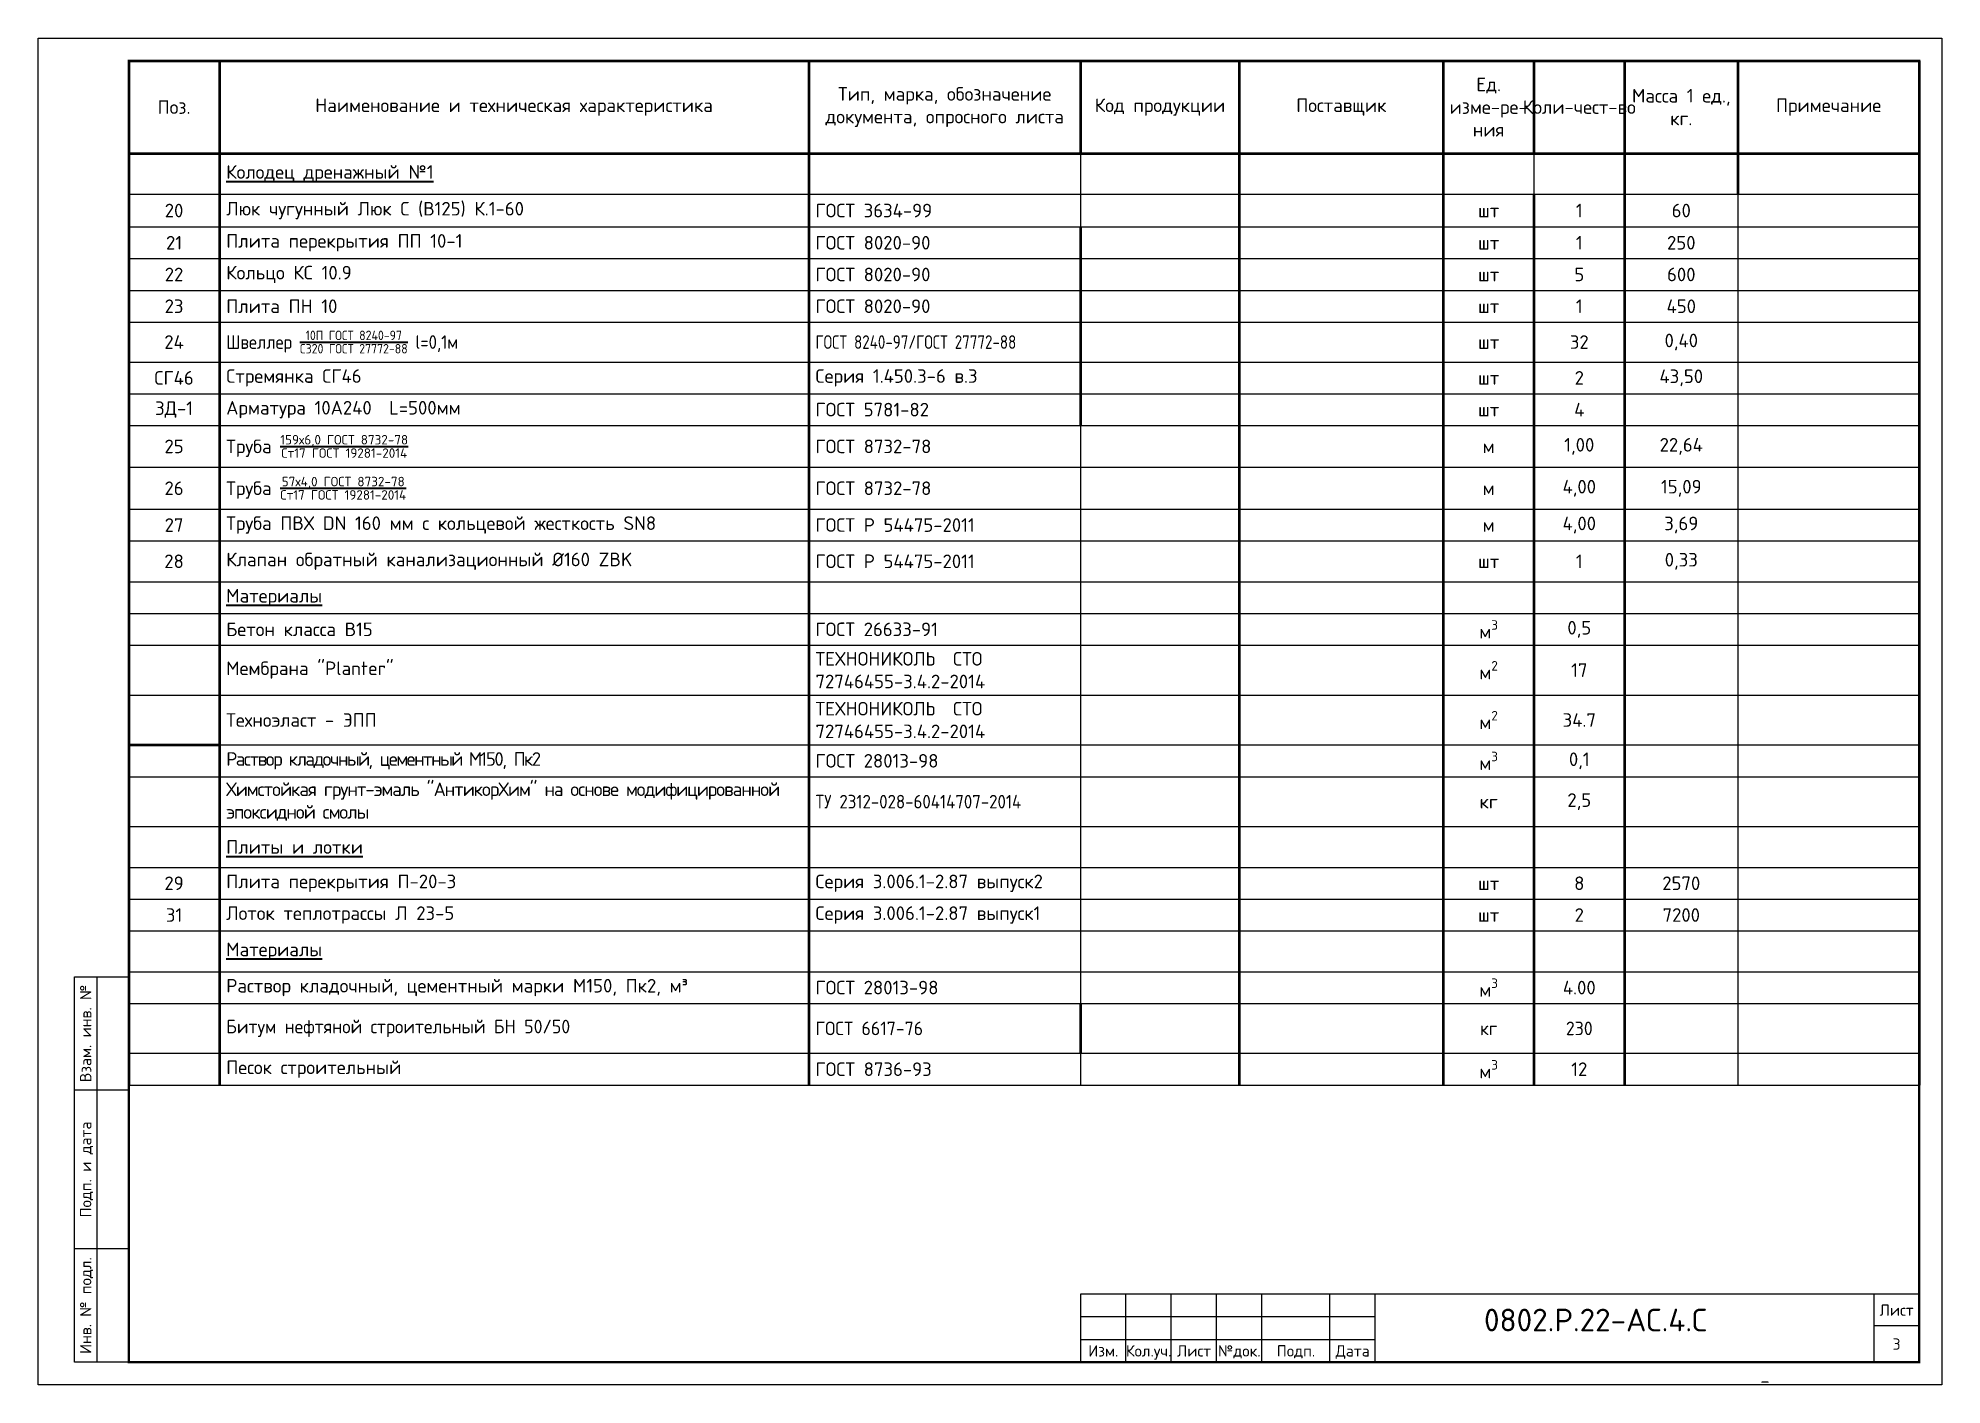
# Model space of a CAD drawing. Header units: millimetres. Extents: x 1601 to 14530, y 1157 to 12625.
# Drawn here: x 13642.2 to 14062.2, y 2831 to 3128 of the extents above; entities that cross this region are included whole.
import ezdxf
from ezdxf.enums import TextEntityAlignment as Align

# ---------------------------------------------------------------- set-up
doc = ezdxf.new("R2010")
doc.units = ezdxf.units.MM
doc.layers.add('таблица', color=250, linetype='Continuous', lineweight=35)
doc.styles.add('-ISOCPEUR-', font='isocpeur.TTF')
doc.styles.get("Standard").update_dxf_attribs({"font": 'GOST Common.ttf'})

msp = doc.modelspace()

# ---------------------------------------------------------------- texts
at = {"style": '-ISOCPEUR-'}
for s, p in [('Взам. инв. №', (13652.7279, 2908.4949)), ('Подп. и дата', (13652.7279, 2878.4949)), ('Инв. № подл.', (13652.7279, 2848.4949))]:
    msp.add_text(s, height=2.5, rotation=90, dxfattribs=at).set_placement(p, align=Align.MIDDLE_CENTER)
for s, p in [('Лист', (14052.2279, 2847.4949)), ('Изм.', (13877.2279, 2838.4949)), ('Кол.уч.', (13887.2279, 2838.4949)), ('Лист', (13897.2279, 2838.4949)), ('№док.', (13907.2279, 2838.4949)), ('Подп.', (13919.7279, 2838.4949)), ('Дата', (13932.2279, 2838.4949))]:
    msp.add_text(s, height=2.5, dxfattribs=at).set_placement(p, align=Align.MIDDLE_CENTER)
at = {"insert": (13961.4255, 2847.803), "char_height": 5, "width": 38.557853, "attachment_point": 1}
msp.add_mtext('\\pi-10.22107,l10;{\\fISOCPEUR|b0|i0|c204|p34;\\C7;0802.Р.22-АС.4.С}', dxfattribs=at)
at = {"style": '-ISOCPEUR-'}
msp.add_attdef('3', text='*', height=2.5, dxfattribs=at).set_placement((14052.2279, 2839.9949), align=Align.MIDDLE_CENTER)
at = {"style": '-ISOCPEUR-', "flags": 8}
msp.add_attdef('_', text='Формат', height=3, dxfattribs=at).set_placement((14023.2001, 2833.2498), align=Align.MIDDLE_CENTER)

# ---------------------------------------------------------------- blocks, each defined once
blk = doc.blocks.new('*T239')
at = {"layer": 'таблица', "color": 7, "lineweight": 50, "transparency": 16777216}
for p, q in [((0, 0), (395, 0)), ((0, 0), (0, -20.43)), ((20, 0), (20, -20.43)), ((150, 0), (150, -20.43)), ((210, 0), (210, -20.43)), ((245, 0), (245, -20.43)), ((290, 0), (290, -20.43)), ((310, 0), (310, -20.43)), ((330, 0), (330, -20.43)), ((355, 0), (355, -20.43)), ((395, 0), (395, -20.43))]:
    blk.add_line(p, q, dxfattribs=at)
at = {"layer": 'таблица', "color": 0, "lineweight": 50, "transparency": 16777216}
for p, q in [((0, -20.43), (150, -20.43)), ((0, -20.43), (0, -225.88)), ((20, -20.43), (20, -225.88)), ((210, -20.43), (395, -20.43)), ((245, -20.43), (245, -225.88)), ((290, -20.43), (290, -29.43)), ((330, -20.43), (330, -29.43)), ((355, -20.43), (355, -29.43)), ((395, -20.43), (395, -225.88)), ((210, -36.63), (210, -80.43)), ((0, -150.88), (20, -150.88)), ((210, -207.88), (210, -218.88))]:
    blk.add_line(p, q, dxfattribs=at)
at = {"layer": 'таблица', "color": 0, "linetype": 'ByBlock', "lineweight": 50, "transparency": 16777216}
for p, q in [((150, -20.43), (210, -20.43)), ((150, -20.43), (150, -225.88)), ((290, -29.43), (290, -225.88)), ((310, -29.43), (310, -225.88)), ((330, -29.43), (330, -225.88))]:
    blk.add_line(p, q, dxfattribs=at)
at = {"layer": 'таблица', "color": 0, "linetype": 'ByBlock', "lineweight": -2, "transparency": 16777216}
for p, q in [((210, -20.43), (210, -36.63)), ((310, -20.43), (310, -29.43)), ((355, -29.43), (355, -225.88)), ((210, -80.43), (210, -207.88)), ((20, -200.88), (210, -200.88)), ((245, -200.88), (355, -200.88)), ((20, -207.88), (210, -207.88)), ((245, -207.88), (355, -207.88)), ((20, -218.88), (210, -218.88)), ((210, -218.88), (210, -225.88)), ((245, -218.88), (355, -218.88)), ((20, -225.88), (210, -225.88)), ((245, -225.88), (355, -225.88))]:
    blk.add_line(p, q, dxfattribs=at)
at = {"layer": 'таблица', "color": 0, "lineweight": 25, "transparency": 16777216}
for p, q in [((0, -29.43), (20, -29.43)), ((210, -29.43), (290, -29.43)), ((310, -29.43), (395, -29.43)), ((0, -36.63), (20, -36.63)), ((210, -36.63), (245, -36.63)), ((355, -36.63), (395, -36.63)), ((0, -43.63), (20, -43.63)), ((210, -43.63), (245, -43.63)), ((355, -43.63), (395, -43.63)), ((0, -50.63), (20, -50.63)), ((210, -50.63), (245, -50.63)), ((355, -50.63), (395, -50.63)), ((0, -57.63), (20, -57.63)), ((210, -57.63), (245, -57.63)), ((355, -57.63), (395, -57.63)), ((0, -66.43), (20, -66.43)), ((210, -66.43), (245, -66.43)), ((355, -66.43), (395, -66.43)), ((0, -73.43), (20, -73.43)), ((210, -73.43), (245, -73.43)), ((355, -73.43), (395, -73.43)), ((0, -80.43), (20, -80.43)), ((210, -80.43), (245, -80.43)), ((355, -80.43), (395, -80.43)), ((0, -89.65), (20, -89.65)), ((210, -89.65), (245, -89.65)), ((355, -89.65), (395, -89.65)), ((0, -98.88), (20, -98.88)), ((210, -98.88), (245, -98.88)), ((355, -98.88), (395, -98.88)), ((0, -105.88), (20, -105.88)), ((210, -105.88), (245, -105.88)), ((355, -105.88), (395, -105.88)), ((0, -114.88), (20, -114.88)), ((210, -114.88), (245, -114.88)), ((355, -114.88), (395, -114.88)), ((0, -121.88), (20, -121.88)), ((210, -121.88), (245, -121.88)), ((355, -121.88), (395, -121.88)), ((0, -128.88), (20, -128.88)), ((210, -128.88), (245, -128.88)), ((355, -128.88), (395, -128.88)), ((0, -139.88), (20, -139.88)), ((210, -139.88), (245, -139.88)), ((355, -139.88), (395, -139.88)), ((210, -150.88), (245, -150.88)), ((355, -150.88), (395, -150.88)), ((0, -157.88), (20, -157.88)), ((210, -157.88), (245, -157.88)), ((355, -157.88), (395, -157.88)), ((0, -168.88), (20, -168.88)), ((210, -168.88), (245, -168.88)), ((355, -168.88), (395, -168.88)), ((0, -177.88), (20, -177.88)), ((210, -177.88), (245, -177.88)), ((355, -177.88), (395, -177.88)), ((0, -184.88), (20, -184.88)), ((210, -184.88), (245, -184.88)), ((355, -184.88), (395, -184.88)), ((0, -191.88), (20, -191.88)), ((210, -191.88), (245, -191.88)), ((355, -191.88), (395, -191.88)), ((0, -200.88), (20, -200.88)), ((210, -200.88), (245, -200.88)), ((355, -200.88), (395, -200.88)), ((0, -207.88), (20, -207.88)), ((210, -207.88), (245, -207.88)), ((355, -207.88), (395, -207.88)), ((0, -218.88), (20, -218.88)), ((210, -218.88), (245, -218.88)), ((355, -218.88), (395, -218.88)), ((0, -225.88), (20, -225.88)), ((210, -225.88), (245, -225.88)), ((355, -225.88), (395, -225.88))]:
    blk.add_line(p, q, dxfattribs=at)
at = {"layer": 'таблица', "color": 0, "linetype": 'ByBlock', "lineweight": 25, "transparency": 16777216}
for p, q in [((20, -29.43), (210, -29.43)), ((290, -29.43), (310, -29.43)), ((20, -36.63), (210, -36.63)), ((245, -36.63), (355, -36.63)), ((20, -43.63), (210, -43.63)), ((245, -43.63), (355, -43.63)), ((20, -50.63), (210, -50.63)), ((245, -50.63), (355, -50.63)), ((20, -57.63), (210, -57.63)), ((245, -57.63), (355, -57.63)), ((20, -66.43), (210, -66.43)), ((245, -66.43), (355, -66.43)), ((20, -73.43), (210, -73.43)), ((245, -73.43), (355, -73.43)), ((20, -80.43), (210, -80.43)), ((245, -80.43), (355, -80.43)), ((20, -89.65), (210, -89.65)), ((245, -89.65), (355, -89.65)), ((20, -98.88), (210, -98.88)), ((245, -98.88), (355, -98.88)), ((20, -105.88), (210, -105.88)), ((245, -105.88), (355, -105.88)), ((20, -114.88), (210, -114.88)), ((245, -114.88), (355, -114.88)), ((20, -121.88), (210, -121.88)), ((245, -121.88), (355, -121.88)), ((20, -128.88), (210, -128.88)), ((245, -128.88), (355, -128.88)), ((20, -139.88), (210, -139.88)), ((245, -139.88), (355, -139.88)), ((20, -150.88), (210, -150.88)), ((245, -150.88), (355, -150.88)), ((20, -157.88), (210, -157.88)), ((245, -157.88), (355, -157.88)), ((20, -168.88), (210, -168.88)), ((245, -168.88), (355, -168.88)), ((20, -177.88), (210, -177.88)), ((245, -177.88), (355, -177.88)), ((20, -184.88), (210, -184.88)), ((245, -184.88), (355, -184.88)), ((20, -191.88), (210, -191.88)), ((245, -191.88), (355, -191.88))]:
    blk.add_line(p, q, dxfattribs=at)
at = {"layer": 'таблица', "color": 7, "transparency": 16777216, "char_height": 3, "attachment_point": 5, "style": '-ISOCPEUR-'}
for s, insert, width in [('Ед. изме-ре- ния', (300, -10.22), 17), ('Наименование и техническая характеристика', (85, -10.22), 127), ('Тип, марка, обозначение документа, опросного листа', (180, -10.22), 57), ('Код продукции', (227.5, -10.22), 32), ('Поставщик', (267.5, -10.22), 42), ('Масса 1 ед., кг.', (342.5, -10.22), 22), ('Примечание', (375, -10.22), 37), ('Поз.', (10, -10.22), 17), ('Коли-чест-во', (320, -10.22), 17)]:
    blk.add_mtext(s, dxfattribs=dict(at, insert=insert, width=width))
at = {"layer": 'таблица', "color": 0, "transparency": 16777216, "char_height": 3, "style": '-ISOCPEUR-'}
for s, insert, width, attachment_point in [('{\\LКолодец дренажный №1}', (21.5, -24.93), 127, 4), ('20', (10, -33.03), 18, 5), ('Люк чугунный {\\C7;Люк С (В125) К.1-60}', (21.5, -33.03), 127, 4), ('ГОСТ 3634-99', (151.5, -33.03), 57, 4), ('шт', (300, -33.03), 17, 5), ('1', (320, -33.03), 17, 5), ('60', (342.5, -33.03), 22, 5), ('21', (10, -40.13), 18, 5), ('Плита перекрытия ПП 10-1', (21.5, -40.13), 127, 4), ('ГОСТ 8020-90', (151.5, -40.13), 57, 4), ('шт', (300, -40.13), 17, 5), ('1', (320, -40.13), 17, 5), ('250', (342.5, -40.13), 22, 5), ('22', (10, -47.13), 18, 5), ('Кольцо КС 10.9', (21.5, -47.13), 127, 4), ('ГОСТ 8020-90', (151.5, -47.13), 57, 4), ('5', (320, -47.13), 17, 5), ('600', (342.5, -47.13), 22, 5), ('шт', (300, -47.13), 17, 5), ('23', (10, -54.13), 18, 5), ('Плита ПН 10', (21.5, -54.13), 127, 4), ('ГОСТ 8020-90', (151.5, -54.13), 57, 4), ('шт', (300, -54.13), 17, 5), ('1', (320, -54.13), 17, 5), ('450', (342.5, -54.13), 22, 5), ('24', (10, -62.03), 18, 5), ('\\A1;{\\W0.9;Швеллер \\H0.7x;\\S10П ГОСТ 8240-97/С320 ГОСТ 27772-88;\\H1.42857x; l=0,1м}', (21.5, -62.03), 127, 4), ('{\\W0.8;ГОСТ 8240-97/ГОСТ 27772-88}', (151.5, -62.03), 57, 4), ('шт', (300, -62.03), 17, 5), ('32', (320, -62.03), 17, 5), ('0,40', (342.5, -62.03), 22, 5), ('СГ46', (10, -69.93), 18, 5), ('Стремянка СГ46', (21.5, -69.93), 127, 4), ('Серия 1.450.3-6 в.3', (151.5, -69.93), 57, 4), ('шт', (300, -69.93), 17, 5), ('2', (320, -69.93), 17, 5), ('43,50', (342.5, -69.93), 22, 5), ('ЗД-1', (10, -76.93), 18, 5), ('Арматура 10А240  L=500мм', (21.5, -76.93), 127, 4), ('ГОСТ 5781-82', (151.5, -76.93), 57, 4), ('4', (320, -76.93), 17, 5), ('шт', (300, -76.93), 17, 5), ('25', (10, -85.04), 18, 5), ('\\A1;Труба {\\H0.7x;\\S159х6,0 ГОСТ 8732-78/Ст17 ГОСТ 19281-2014;} ', (21.5, -85.04), 127, 4), ('ГОСТ 8732-78', (151.5, -85.04), 57, 4), ('1,00', (320, -85.04), 17, 5), ('22,64', (342.5, -85.04), 22, 5), ('м', (300, -85.04), 17, 5), ('\\A1;Труба {\\H0.7x;\\S57х4,0 ГОСТ 8732-78/Ст17 ГОСТ 19281-2014;} ', (21.5, -94.27), 127, 4), ('26', (10, -94.27), 18, 5), ('ГОСТ 8732-78', (151.5, -94.27), 57, 4), ('м', (300, -94.27), 17, 5), ('4,00', (320, -94.27), 17, 5), ('15,09', (342.5, -94.27), 22, 5), ('Труба ПВХ DN 160 мм с кольцевой жесткость SN8', (21.5, -102.38), 127, 4), ('4,00', (320, -102.38), 17, 5), ('3,69', (342.5, -102.38), 22, 5), ('27', (10, -102.38), 18, 5), ('ГОСТ Р 54475-2011', (151.5, -102.38), 57, 4), ('м', (300, -102.38), 17, 5), ('28', (10, -110.38), 18, 5), ('Клапан обратный канализационный %%C160 ZBK', (21.5, -110.38), 127, 4), ('ГОСТ Р 54475-2011', (151.5, -110.38), 57, 4), ('1', (320, -110.38), 17, 5), ('0,33', (342.5, -110.38), 22, 5), ('шт', (300, -110.38), 17, 5), ('{\\LМатериалы}', (21.5, -118.38), 127, 4), ('Бетон класса В15', (21.5, -125.38), 127, 4), ('ГОСТ 26633-91', (151.5, -125.38), 57, 4), ('\\A1;м{\\H0.7x;\\S3^ ;}', (300, -125.38), 17, 5), ('0,5', (320, -125.38), 17, 5), ('Мембрана "Planter"', (21.5, -134.38), 127, 4), ('ТЕХНОНИКОЛЬ  СТО 72746455-3.4.2-2014 ', (151.5, -134.38), 57, 4), ('\\A1;м{\\H0.7x;\\S2^ ;}', (300, -134.38), 17, 5), ('17', (320, -134.38), 17, 5), ('ТЕХНОНИКОЛЬ  СТО 72746455-3.4.2-2014 ', (151.5, -145.38), 57, 4), ('Техноэласт - ЭПП', (21.5, -145.38), 127, 4), ('\\A1;м{\\H0.7x;\\S2^ ;}', (300, -145.38), 17, 5), ('34.7', (320, -145.38), 17, 5), ('{\\T0.85;Раствор кладочный, цементный М150, Пк2}', (21.5, -154.38), 127, 4), ('ГОСТ 28013-98', (151.5, -154.38), 57, 4), ('\\A1;м{\\H0.7x;\\S3^ ;}', (300, -154.38), 17, 5), ('0,1', (320, -154.38), 17, 5), ('{\\T0.9;Химстойкая грунт-эмаль "АнтикорХим" на основе модифицированной эпоксидной смолы}', (21.5, -163.38), 127, 4), ('{\\W0.9;ТУ 2312-028-60414707-2014}', (151.5, -163.38), 57, 4), ('кг', (300, -163.38), 17, 5), ('2,5', (320, -163.38), 17, 5), ('{\\LПлиты и лотки}', (21.5, -173.38), 127, 4), ('29', (10, -181.38), 18, 5), ('Плита перекрытия П-20-3', (21.5, -181.38), 127, 4), ('Серия 3.006.1-2.87 выпуск2', (151.5, -181.38), 57, 4), ('8', (320, -181.38), 17, 5), ('2570', (342.5, -181.38), 22, 5), ('шт', (300, -181.38), 17, 5), ('31', (10, -188.38), 18, 5), ('Лоток теплотрассы Л 23-5', (21.5, -188.38), 127, 4), ('Серия 3.006.1-2.87 выпуск1', (151.5, -188.38), 57, 4), ('шт', (300, -188.38), 17, 5), ('2', (320, -188.38), 17, 5), ('7200', (342.5, -188.38), 22, 5), ('{\\LМатериалы}', (21.5, -196.38), 127, 4), ('Раствор кладочный, цементный марки М150, Пк2, м³', (21.5, -204.38), 127, 4), ('ГОСТ 28013-98', (151.5, -204.38), 57, 4), ('\\A1;м{\\H0.7x;\\S3^ ;}', (300, -204.38), 17, 5), ('4.00', (320, -204.38), 17, 5), ('Песок строительный', (21.5, -222.38), 127, 4), ('ГОСТ 8736-93', (151.5, -222.38), 57, 4), ('\\A1;м{\\H0.7x;\\S3^ ;}', (300, -222.38), 17, 5), ('12', (320, -222.38), 17, 5)]:
    blk.add_mtext(s, dxfattribs=dict(at, insert=insert, width=width, attachment_point=attachment_point))
at = {"layer": 'таблица', "color": 0, "transparency": 16777216, "char_height": 3}
for s, insert, width, attachment_point in [('\\A1;Битум нефтяной строительный БН {\\H1x;50/50 }', (21.5, -213.38), 127, 4), ('ГОСТ 6617-76', (151.5, -213.38), 57, 4), ('кг', (300, -213.38), 17, 5), ('230', (320, -213.38), 17, 5)]:
    blk.add_mtext(s, dxfattribs=dict(at, insert=insert, width=width, attachment_point=attachment_point))

# ---------------------------------------------------------------- linework, layer by layer
for p, q in [((13655.2279, 2835.9949), (13655.2279, 2920.9949)), ((13662.2279, 2895.9949), (13650.2279, 2895.9949)), ((13662.2279, 2860.9949), (13650.2279, 2860.9949)), ((13882.2279, 2835.9949), (13882.2279, 2850.9949)), ((13892.2279, 2835.9949), (13892.2279, 2850.9949)), ((13902.2279, 2835.9949), (13902.2279, 2850.9949)), ((13912.2279, 2835.9949), (13912.2279, 2850.9949)), ((13927.2279, 2835.9949), (13927.2279, 2850.9949)), ((13937.2279, 2835.9949), (13937.2279, 2850.9949)), ((14047.2279, 2850.9949), (14047.2279, 2835.9949)), ((13937.2279, 2845.9949), (13872.2279, 2845.9949)), ((14057.2279, 2843.9949), (14047.2279, 2843.9949)), ((13872.2279, 2840.9949), (13937.2279, 2840.9949))]:
    msp.add_line(p, q)
for points in [[(13642.2279, 3127.9949), (14062.2279, 3127.9949), (14062.2279, 2830.9949), (13642.2279, 2830.9949)], [(13662.2279, 2835.9949), (13650.2279, 2835.9949), (13650.2279, 2920.9949), (13662.2279, 2920.9949)], [(13872.2279, 2835.9949), (14057.2279, 2835.9949), (14057.2279, 2850.9949), (13872.2279, 2850.9949)]]:
    msp.add_lwpolyline(points, close=True)
at = {"const_width": 0.5}
msp.add_lwpolyline([(13662.2279, 3122.9949), (14057.2279, 3122.9949), (14057.2279, 2835.9949), (13662.2279, 2835.9949)], close=True, dxfattribs=at)

# ---------------------------------------------------------------- block references
msp.add_blockref('*T239', (13662.2279, 3122.9949))

msp.set_redraw_order([(e.dxf.handle, doc.entitydb.next_handle()) for e in msp.query("TEXT MTEXT ATTDEF DIMENSION ARC_DIMENSION")])  # texts and dimensions are drawn at this point

doc.saveas('drawing.dxf')
